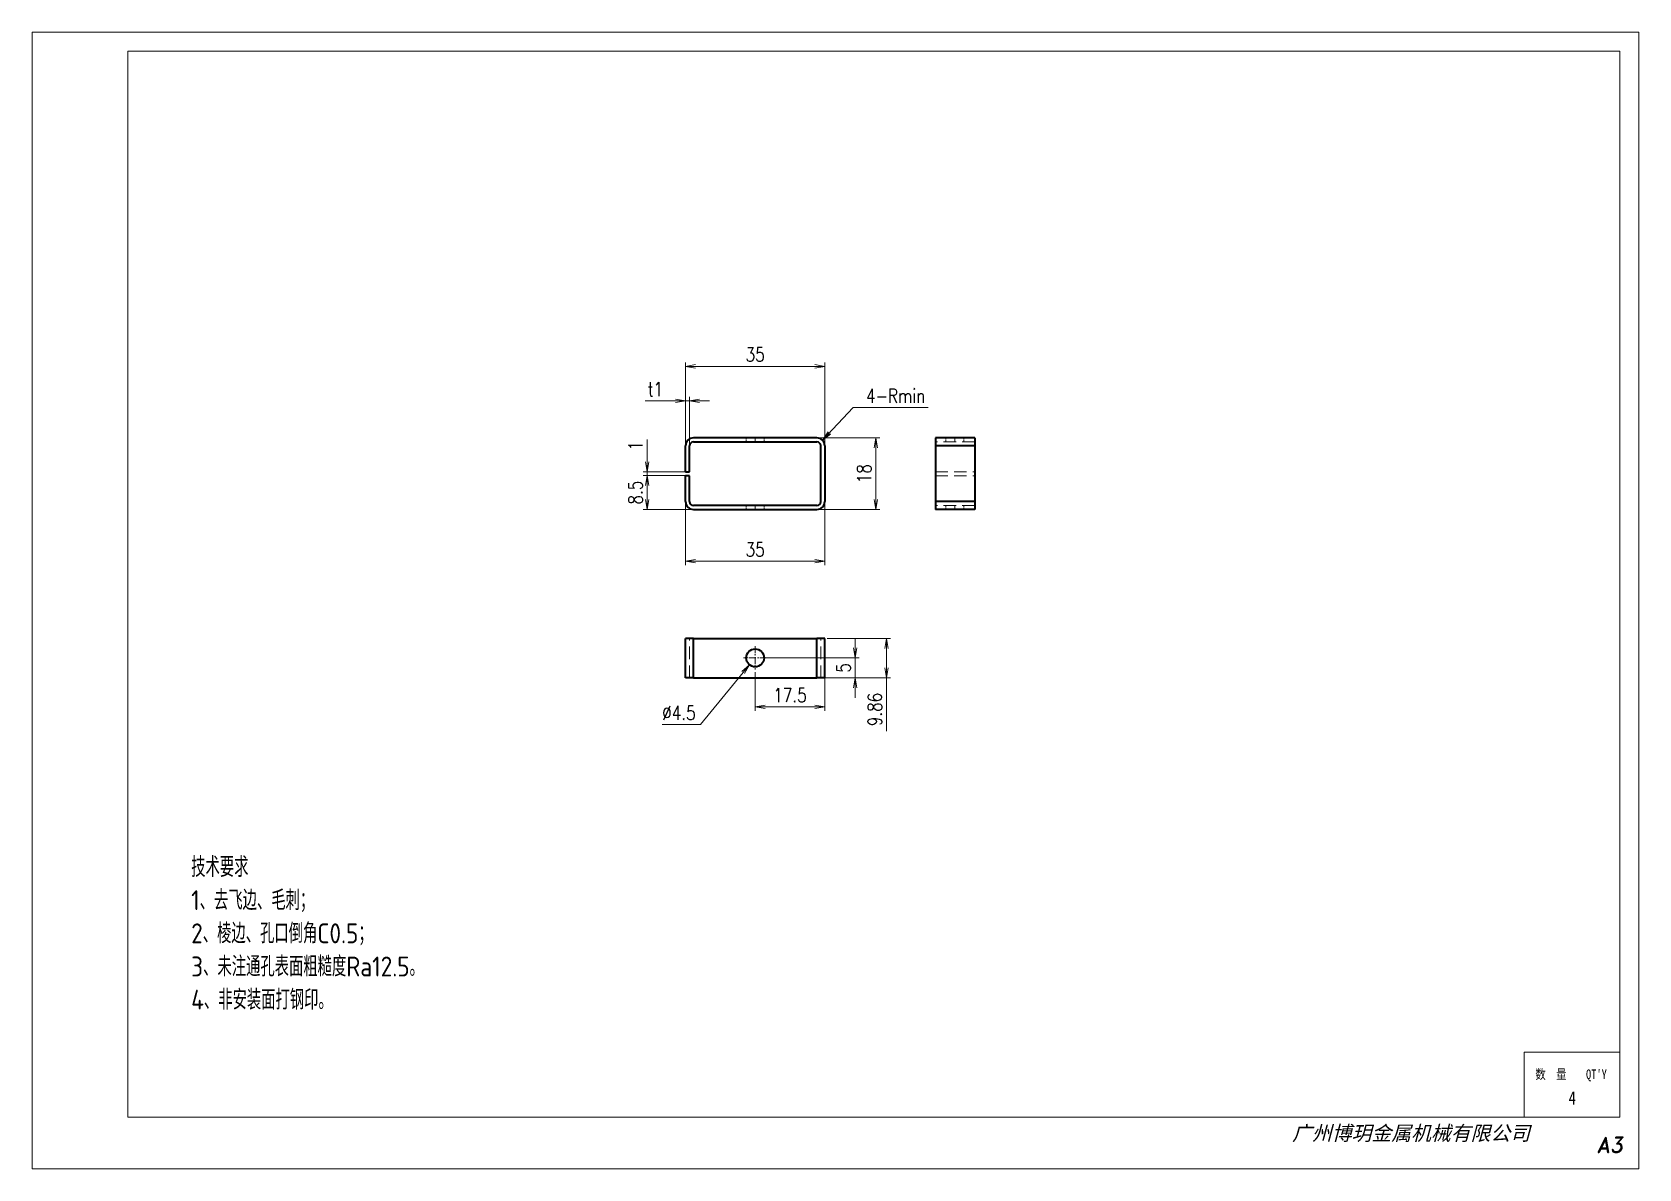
# Model space of a CAD drawing. Header units: millimetres. Extents: x 947 to 8432, y 980 to 2342.
# Drawn here: x 2050 to 2454.1, y 1550 to 1835.7 of the extents above; entities that cross this region are included whole.
import ezdxf
from ezdxf.enums import TextEntityAlignment as Align

# ---------------------------------------------------------------- set-up
doc = ezdxf.new("R2010")
doc.units = ezdxf.units.MM
for name, pattern in [('AM_ISO02W050x2', [3.75, 3, -0.75]), ('AM_ISO08W050x2', [9, 6, -0.75, 1.5, -0.75]), ('DASHDOT', [18.5, 12, -3, 0.5, -3]), ('DASHED', [19.05, 12.7, -6.35])]:
    doc.linetypes.add(name, pattern=pattern)
for name, color, linetype, lineweight in [('中心线', 2, 'AM_ISO08W050x2', 18), ('图框BY', 7, 'Continuous', 0), ('标注线', 3, 'Continuous', 18), ('粗实线', 7, 'Continuous', 35), ('虚线', 1, 'AM_ISO02W050x2', 18)]:
    doc.layers.add(name, color=color, linetype=linetype, lineweight=lineweight)
doc.styles.add('DIM', font='romans.shx', dxfattribs={"width": 0.8, "bigfont": 'bigfont.shx'})
doc.styles.add('STYLE1', font='')
doc.styles.add('国标', font='simfang.ttf', dxfattribs={"width": 0.8})
doc.styles.add('机械长仿宋', font='gbenor.shx', dxfattribs={"height": 1, "bigfont": 'gbcbig.shx'})
doc.styles.add('标题字', font='romand.shx', dxfattribs={"oblique": 10, "bigfont": 'bigfont.shx'})
doc.styles.get('STYLE1').set_extended_font_data('SimSun')
doc.dimstyles.new('XR 1-1', dxfattribs={"dimtxt": 3.5, "dimasz": 2.5, "dimexe": 1, "dimexo": 0.625, "dimgap": 1.2, "dimtad": 1, "dimtoh": 1, "dimdsep": 46, "dimtxsty": 'DIM', "dimblk": 'OPEN', "dimcen": 0, "dimclrd": 8, "dimclre": 8, "dimclrt": 2, "dimazin": 2, "dimtfac": 0.5, "dimtmove": 0, "dimatfit": 3, "dimldrblk": 'OPEN', "dimfxl": 1, "dimtolj": 2, "dimlwd": 18, "dimlwe": 18, "dimarcsym": 0})
doc.dimstyles.new('XR 1-1$0', dxfattribs={"dimtxt": 3.5, "dimasz": 2.5, "dimexe": 1, "dimexo": 0.625, "dimgap": 1.2, "dimtad": 1, "dimzin": 9, "dimdsep": 46, "dimtxsty": 'DIM', "dimblk": 'OPEN', "dimcen": 0, "dimclrd": 8, "dimclre": 8, "dimclrt": 2, "dimazin": 2, "dimtfac": 0.5, "dimtmove": 0, "dimatfit": 3, "dimldrblk": 'OPEN', "dimfxl": 1, "dimtolj": 2, "dimlwd": 18, "dimlwe": 18, "dimarcsym": 0})
doc.dimstyles.new('XR 1-1$3', dxfattribs={"dimtxt": 3.5, "dimasz": 2.5, "dimexe": 1, "dimexo": 0.625, "dimgap": 1.2, "dimtad": 1, "dimtoh": 1, "dimdsep": 46, "dimtxsty": 'DIM', "dimblk": 'OPEN', "dimcen": 0, "dimclrd": 8, "dimclre": 8, "dimclrt": 2, "dimazin": 2, "dimtfac": 0.5, "dimtofl": 0, "dimtmove": 0, "dimatfit": 3, "dimldrblk": 'OPEN', "dimfxl": 1, "dimtolj": 2, "dimlwd": 18, "dimlwe": 18, "dimarcsym": 0})

msp = doc.modelspace()

# ---------------------------------------------------------------- texts
at = {"layer": '图框BY', "style": '国标', "width": 0.8}
for s, p in [('数  量', (2428.01, 1572.577)), ("QT'Y ", (2440.76, 1572.577))]:
    msp.add_text(s, height=2.4051, dxfattribs=at).set_placement(p)
msp.add_text('4', height=3.367, dxfattribs=at).set_placement((2437.318, 1566.163), align=Align.CENTER)
at = {"layer": '图框BY', "lineweight": -3, "style": 'STYLE1', "oblique": 15}
msp.add_text('广州博玥金属机械有限公司', height=3.6557, dxfattribs=at).set_placement((2366.861, 1557.147))
at = {"layer": '图框BY', "style": '标题字', "oblique": 10}
msp.add_text('A3', height=3.8481, dxfattribs=at).set_placement((2446.755, 1556.025), align=Align.MIDDLE)
at = {"layer": '标注线', "color": 2, "insert": (2259.698, 1742.536), "char_height": 3.5, "attachment_point": 7, "style": 'DIM'}
msp.add_mtext('\\A2;4-Rmin', dxfattribs=at)
at = {"layer": '粗实线', "color": 2, "insert": (2090, 1590), "char_height": 5, "width": 114.82461, "attachment_point": 7, "style": '机械长仿宋'}
msp.add_mtext('\\A2;技术要求\\P1、去飞边、毛刺；\\P2、棱边、孔口倒角C0.5；\\P3、未注通孔表面粗糙度Ra12.5。\\P4、非安装面打钢印。', dxfattribs=at)

# ---------------------------------------------------------------- blocks, each defined once
blk = doc.blocks.new('_Open')
at = {"color": 0, "linetype": 'ByBlock', "lineweight": -2}
for p, q in [((-1, 0.17), (0, 0)), ((-1, -0.17), (0, 0)), ((0, 0), (-1, 0))]:
    blk.add_line(p, q, dxfattribs=at)
blk = doc.blocks.new('*D112')
at = {"layer": '标注线', "color": 8, "lineweight": 18, "transparency": 16777216}
for p, q in [((2214.32, 1731.41), (2214.32, 1752.72)), ((2246.82, 1751.72), (2216.82, 1751.72)), ((2249.32, 1730.8), (2249.32, 1752.72))]:
    blk.add_line(p, q, dxfattribs=at)
at = {"layer": '标注线', "color": 8, "lineweight": 18, "transparency": 16777216, "xscale": 2.5, "yscale": 2.5, "zscale": 2.5, "rotation": 180}
blk.add_blockref('_Open', (2214.32, 1751.72), dxfattribs=at)
at = {"layer": '标注线', "color": 8, "lineweight": 18, "transparency": 16777216, "xscale": 2.5, "yscale": 2.5, "zscale": 2.5}
blk.add_blockref('_Open', (2249.32, 1751.72), dxfattribs=at)
at = {"layer": '标注线', "color": 2, "transparency": 16777216, "insert": (2231.82, 1754.67), "char_height": 3.5, "attachment_point": 5, "style": 'DIM'}
blk.add_mtext('\\A2;35', dxfattribs=at)
blk = doc.blocks.new('*D113')
at = {"layer": '标注线', "color": 8, "lineweight": 18, "transparency": 16777216}
for p, q in [((2247.95, 1733.74), (2263.17, 1733.74)), ((2262.17, 1731.24), (2262.17, 1718.24)), ((2247.3, 1715.74), (2263.17, 1715.74))]:
    blk.add_line(p, q, dxfattribs=at)
at = {"layer": '标注线', "color": 8, "lineweight": 18, "transparency": 16777216, "xscale": 2.5, "yscale": 2.5, "zscale": 2.5}
for p, rotation in [((2262.17, 1733.74), 90), ((2262.17, 1715.74), 270)]:
    blk.add_blockref('_Open', p, dxfattribs=dict(at, rotation=rotation))
at = {"layer": '标注线', "color": 2, "transparency": 16777216, "insert": (2259.22, 1724.74), "char_height": 3.5, "attachment_point": 5, "rotation": 90, "style": 'DIM'}
blk.add_mtext('\\A2;18', dxfattribs=at)
blk = doc.blocks.new('*D114')
at = {"layer": '标注线', "color": 8, "lineweight": 18, "transparency": 16777216}
for p, q in [((2249.32, 1717.98), (2249.32, 1701.74)), ((2214.32, 1717.11), (2214.32, 1701.74)), ((2246.82, 1702.74), (2216.82, 1702.74))]:
    blk.add_line(p, q, dxfattribs=at)
at = {"layer": '标注线', "color": 8, "lineweight": 18, "transparency": 16777216, "xscale": 2.5, "yscale": 2.5, "zscale": 2.5, "rotation": 180}
blk.add_blockref('_Open', (2214.32, 1702.74), dxfattribs=at)
at = {"layer": '标注线', "color": 8, "lineweight": 18, "transparency": 16777216, "xscale": 2.5, "yscale": 2.5, "zscale": 2.5}
blk.add_blockref('_Open', (2249.32, 1702.74), dxfattribs=at)
at = {"layer": '标注线', "color": 2, "transparency": 16777216, "insert": (2231.82, 1705.69), "char_height": 3.5, "attachment_point": 5, "style": 'DIM'}
blk.add_mtext('\\A2;35', dxfattribs=at)
blk = doc.blocks.new('*D115')
at = {"layer": '标注线', "color": 8, "lineweight": 18, "transparency": 16777216}
for p, q in [((2213.7, 1724.24), (2203.7, 1724.24)), ((2204.7, 1721.74), (2204.7, 1718.24)), ((2216.16, 1715.74), (2203.7, 1715.74))]:
    blk.add_line(p, q, dxfattribs=at)
at = {"layer": '标注线', "color": 8, "lineweight": 18, "transparency": 16777216, "xscale": 2.5, "yscale": 2.5, "zscale": 2.5}
for p, rotation in [((2204.7, 1724.24), 90), ((2204.7, 1715.74), 270)]:
    blk.add_blockref('_Open', p, dxfattribs=dict(at, rotation=rotation))
at = {"layer": '标注线', "color": 2, "transparency": 16777216, "insert": (2201.75, 1719.99), "char_height": 3.5, "attachment_point": 5, "rotation": 90, "style": 'DIM'}
blk.add_mtext('\\A2;8.5', dxfattribs=at)
blk = doc.blocks.new('*D116')
at = {"layer": '标注线', "color": 8, "lineweight": 18, "transparency": 16777216}
for p, q in [((2204.7, 1727.74), (2204.7, 1733.3)), ((2214.2, 1725.24), (2203.7, 1725.24)), ((2214.2, 1724.24), (2203.7, 1724.24)), ((2204.7, 1724.24), (2204.7, 1725.24)), ((2204.7, 1721.74), (2204.7, 1719.24))]:
    blk.add_line(p, q, dxfattribs=at)
at = {"layer": '标注线', "color": 8, "lineweight": 18, "transparency": 16777216, "xscale": 2.5, "yscale": 2.5, "zscale": 2.5}
for p, rotation in [((2204.7, 1725.24), 270), ((2204.7, 1724.24), 90)]:
    blk.add_blockref('_Open', p, dxfattribs=dict(at, rotation=rotation))
at = {"layer": '标注线', "color": 2, "transparency": 16777216, "insert": (2201.75, 1731.77), "char_height": 3.5, "attachment_point": 5, "rotation": 90, "style": 'DIM'}
blk.add_mtext('\\A2;1', dxfattribs=at)
blk = doc.blocks.new('*D117')
at = {"layer": '标注线', "color": 8, "lineweight": 18, "transparency": 16777216}
for p, q in [((2249.95, 1683.29), (2265.86, 1683.29)), ((2264.86, 1680.79), (2264.86, 1675.93)), ((2249.95, 1673.43), (2265.86, 1673.43)), ((2264.86, 1673.43), (2264.86, 1660))]:
    blk.add_line(p, q, dxfattribs=at)
at = {"layer": '标注线', "color": 8, "lineweight": 18, "transparency": 16777216, "xscale": 2.5, "yscale": 2.5, "zscale": 2.5}
for p, rotation in [((2264.86, 1683.29), 90), ((2264.86, 1673.43), 270)]:
    blk.add_blockref('_Open', p, dxfattribs=dict(at, rotation=rotation))
at = {"layer": '标注线', "color": 2, "transparency": 16777216, "insert": (2261.91, 1665.47), "char_height": 3.5, "attachment_point": 5, "rotation": 90, "style": 'DIM'}
blk.add_mtext('\\A2;9.86', dxfattribs=at)
blk = doc.blocks.new('*D118')
at = {"layer": '标注线', "color": 8, "lineweight": 18, "transparency": 16777216}
for p, q in [((2218.05, 1661.66), (2228.81, 1674.76)), ((2208.45, 1661.66), (2218.05, 1661.66))]:
    blk.add_line(p, q, dxfattribs=at)
at = {"layer": '标注线', "color": 8, "lineweight": 18, "transparency": 16777216, "xscale": 2.5, "yscale": 2.5, "zscale": 2.5, "rotation": 50.59022832287214}
blk.add_blockref('_Open', (2230.4, 1676.69), dxfattribs=at)
at = {"layer": '标注线', "color": 2, "transparency": 16777216, "insert": (2212.65, 1664.61), "char_height": 3.5, "attachment_point": 5, "style": 'DIM'}
blk.add_mtext('\\A2;∅4.5', dxfattribs=at)
blk = doc.blocks.new('*D119')
at = {"layer": '标注线', "color": 8, "lineweight": 18, "transparency": 16777216}
for p, q in [((2257, 1680.93), (2257, 1683.43)), ((2234.7, 1678.43), (2258, 1678.43)), ((2257, 1678.43), (2257, 1673.43)), ((2241.4, 1673.43), (2258, 1673.43)), ((2257, 1670.93), (2257, 1668.43))]:
    blk.add_line(p, q, dxfattribs=at)
at = {"layer": '标注线', "color": 8, "lineweight": 18, "transparency": 16777216, "xscale": 2.5, "yscale": 2.5, "zscale": 2.5}
for p, rotation in [((2257, 1678.43), 270), ((2257, 1673.43), 90)]:
    blk.add_blockref('_Open', p, dxfattribs=dict(at, rotation=rotation))
at = {"layer": '标注线', "color": 2, "transparency": 16777216, "insert": (2254.05, 1675.93), "char_height": 3.5, "attachment_point": 5, "rotation": 90, "style": 'DIM'}
blk.add_mtext('\\A2;5', dxfattribs=at)
blk = doc.blocks.new('*D120')
at = {"layer": '标注线', "color": 8, "lineweight": 18, "transparency": 16777216}
for p, q in [((2231.82, 1674.88), (2231.82, 1665.11)), ((2249.32, 1674.88), (2249.32, 1665.11)), ((2234.32, 1666.11), (2246.82, 1666.11))]:
    blk.add_line(p, q, dxfattribs=at)
at = {"layer": '标注线', "color": 8, "lineweight": 18, "transparency": 16777216, "xscale": 2.5, "yscale": 2.5, "zscale": 2.5, "rotation": 180}
blk.add_blockref('_Open', (2231.82, 1666.11), dxfattribs=at)
at = {"layer": '标注线', "color": 8, "lineweight": 18, "transparency": 16777216, "xscale": 2.5, "yscale": 2.5, "zscale": 2.5}
blk.add_blockref('_Open', (2249.32, 1666.11), dxfattribs=at)
at = {"layer": '标注线', "color": 2, "transparency": 16777216, "insert": (2240.57, 1669.06), "char_height": 3.5, "attachment_point": 5, "style": 'DIM'}
blk.add_mtext('\\A2;17.5', dxfattribs=at)
blk = doc.blocks.new('*D121')
at = {"layer": '标注线', "color": 8, "lineweight": 18, "transparency": 16777216}
for p, q in [((2211.82, 1743.06), (2204.12, 1743.06)), ((2214.32, 1725.86), (2214.32, 1744.06)), ((2215.32, 1743.06), (2214.32, 1743.06)), ((2215.32, 1726.42), (2215.32, 1744.06)), ((2217.82, 1743.06), (2220.32, 1743.06))]:
    blk.add_line(p, q, dxfattribs=at)
at = {"layer": '标注线', "color": 8, "lineweight": 18, "transparency": 16777216, "xscale": 2.5, "yscale": 2.5, "zscale": 2.5}
blk.add_blockref('_Open', (2214.32, 1743.06), dxfattribs=at)
at = {"layer": '标注线', "color": 8, "lineweight": 18, "transparency": 16777216, "xscale": 2.5, "yscale": 2.5, "zscale": 2.5, "rotation": 180}
blk.add_blockref('_Open', (2215.32, 1743.06), dxfattribs=at)
at = {"layer": '标注线', "color": 2, "transparency": 16777216, "insert": (2206.72, 1746.01), "char_height": 3.5, "attachment_point": 5, "style": 'DIM'}
blk.add_mtext('\\A2;{\\Fromans,bigfont|c134;t}1', dxfattribs=at)

# ---------------------------------------------------------------- dimensions: what is measured, and where the dimension line sits
at = {"layer": '标注线'}
for base, p1, p2, picture, middle in [((2214.325, 1751.718), (2249.325, 1730.176), (2214.325, 1730.788), '*D112', (2231.825, 1754.668)), ((2214.325, 1702.745), (2249.325, 1718.606), (2214.325, 1717.736), '*D114', (2231.825, 1705.695)), ((2249.325, 1666.106), (2231.825, 1675.508), (2249.325, 1675.508), '*D120', (2240.575, 1669.056))]:
    dim = msp.add_linear_dim(base=base, p1=p1, p2=p2, dimstyle='XR 1-1$0', dxfattribs=at)
    dim.commit()
    dim.dimension.update_dxf_attribs({"geometry": picture, "text_midpoint": middle})
dim = msp.add_linear_dim(base=(2214.325, 1743.055), p1=(2215.325, 1725.796), p2=(2214.325, 1725.236), text='{\\Fromans,bigfont|c134;t}<>', dimstyle='XR 1-1$0', dxfattribs=at)
dim.commit()
dim.dimension.update_dxf_attribs({"geometry": '*D121', "text_midpoint": (2206.725, 1746.005)})
for base, p1, p2, picture, middle in [((2262.173, 1715.736), (2247.325, 1733.736), (2246.678, 1715.736), '*D113', (2259.223, 1724.736)), ((2204.7, 1725.236), (2214.825, 1724.236), (2214.825, 1725.236), '*D116', (2201.75, 1731.769)), ((2204.7, 1715.736), (2214.325, 1724.236), (2216.789, 1715.736), '*D115', (2201.75, 1719.986)), ((2257.005, 1673.433), (2234.075, 1678.433), (2240.773, 1673.433), '*D119', (2254.055, 1675.933)), ((2264.859, 1673.433), (2249.325, 1683.293), (2249.325, 1673.433), '*D117', (2261.909, 1665.467))]:
    dim = msp.add_linear_dim(base=base, p1=p1, p2=p2, angle=90, dimstyle='XR 1-1$0', dxfattribs=at)
    dim.commit()
    dim.dimension.update_dxf_attribs({"geometry": picture, "text_midpoint": middle})
dim = msp.add_diameter_dim_2p(p1=(2233.253, 1680.172), p2=(2230.396, 1676.695), dimstyle='XR 1-1$3', dxfattribs=at)
dim.commit()
dim.dimension.update_dxf_attribs({"geometry": '*D118', "text_midpoint": (2212.646, 1661.665), "dimtype": 163})

# ---------------------------------------------------------------- linework, layer by layer
at = {"layer": '中心线', "linetype": 'DASHDOT', "ltscale": 0.030015}
for p, q in [((2231.825, 1733.836), (2231.825, 1732.635)), ((2282.039, 1733.836), (2282.039, 1732.635)), ((2231.825, 1716.836), (2231.825, 1715.635)), ((2282.039, 1716.836), (2282.039, 1715.635))]:
    msp.add_line(p, q, dxfattribs=at)
at = {"layer": '中心线', "linetype": 'DASHDOT', "ltscale": 0.14625}
for p, q in [((2231.825, 1681.358), (2231.825, 1675.508)), ((2234.75, 1678.433), (2228.9, 1678.433))]:
    msp.add_line(p, q, dxfattribs=at)
at = {"layer": '图框BY'}
msp.add_lwpolyline([(2454.051, 1835.722), (2050, 1835.722), (2050, 1550), (2454.051, 1550)], close=True, dxfattribs=at)
for points in [[(2074.051, 1830.911), (2074.051, 1562.987), (2449.241, 1562.987), (2449.241, 1830.911), (2074.051, 1830.911)], [(2425.19, 1562.987), (2425.19, 1579.342), (2449.241, 1579.342)]]:
    msp.add_lwpolyline(points, dxfattribs=at)
at = {"layer": '粗实线', "lineweight": 35}
for p, q in [((2247.325, 1733.736), (2216.325, 1733.736)), ((2216.325, 1732.736), (2247.325, 1732.736)), ((2247.325, 1716.736), (2216.325, 1716.736)), ((2216.325, 1715.736), (2247.325, 1715.736)), ((2216.325, 1683.293), (2247.325, 1683.293)), ((2216.325, 1673.433), (2247.325, 1673.433))]:
    msp.add_line(p, q, dxfattribs=at)
at = {"layer": '粗实线', "lineweight": 35, "ltscale": 0.2465}
for p, q in [((2287.039, 1733.736), (2277.179, 1733.736)), ((2287.039, 1731.736), (2277.179, 1731.736)), ((2287.039, 1717.736), (2277.179, 1717.736)), ((2287.039, 1715.736), (2277.179, 1715.736)), ((2214.325, 1673.433), (2214.325, 1683.293)), ((2216.325, 1673.433), (2216.325, 1683.293)), ((2247.325, 1673.433), (2247.325, 1683.293)), ((2249.325, 1673.433), (2249.325, 1683.293))]:
    msp.add_line(p, q, dxfattribs=at)
at = {"layer": '粗实线', "lineweight": 35, "ltscale": 0.05}
for p, q in [((2277.179, 1733.736), (2277.179, 1731.736)), ((2287.039, 1733.736), (2287.039, 1731.736)), ((2277.179, 1717.736), (2277.179, 1715.736)), ((2287.039, 1717.736), (2287.039, 1715.736)), ((2216.325, 1683.293), (2214.325, 1683.293)), ((2249.325, 1683.293), (2247.325, 1683.293)), ((2216.325, 1673.433), (2214.325, 1673.433)), ((2249.325, 1673.433), (2247.325, 1673.433))]:
    msp.add_line(p, q, dxfattribs=at)
at = {"layer": '粗实线', "lineweight": 35, "ltscale": 0.1625}
for p, q in [((2214.325, 1725.236), (2214.325, 1731.736)), ((2215.325, 1725.236), (2215.325, 1731.736)), ((2214.325, 1717.736), (2214.325, 1724.236)), ((2215.325, 1717.736), (2215.325, 1724.236))]:
    msp.add_line(p, q, dxfattribs=at)
at = {"layer": '粗实线', "lineweight": 35, "ltscale": 0.35}
for p, q in [((2248.325, 1717.736), (2248.325, 1731.736)), ((2249.325, 1731.736), (2249.325, 1717.736)), ((2277.179, 1731.736), (2277.179, 1717.736)), ((2287.039, 1731.736), (2287.039, 1717.736))]:
    msp.add_line(p, q, dxfattribs=at)
at = {"layer": '粗实线', "lineweight": 35, "ltscale": 0.025}
for p, q in [((2214.325, 1725.236), (2215.325, 1725.236)), ((2215.325, 1724.236), (2214.325, 1724.236))]:
    msp.add_line(p, q, dxfattribs=at)
at = {"layer": '粗实线', "lineweight": 35}
msp.add_circle((2231.825, 1678.433), 2.25, dxfattribs=at)
for centre, radius, start, end in [((2216.325, 1731.736), 2, 90, 180), ((2247.325, 1731.736), 2, 0, 90), ((2216.325, 1731.736), 1, 90, 180), ((2247.325, 1731.736), 1, 0, 90), ((2216.325, 1717.736), 2, 180, 270), ((2216.325, 1717.736), 1, 180, 270), ((2247.325, 1717.736), 1, 270, 0), ((2247.325, 1717.736), 2, 270, 0)]:
    msp.add_arc(centre, radius, start, end, dxfattribs=at)
at = {"layer": '虚线', "linetype": 'DASHED', "ltscale": 0.025}
for p, q in [((2229.575, 1733.736), (2229.575, 1732.736)), ((2234.075, 1733.736), (2234.075, 1732.736)), ((2279.789, 1733.736), (2279.789, 1732.736)), ((2284.289, 1733.736), (2284.289, 1732.736)), ((2229.575, 1716.736), (2229.575, 1715.736)), ((2234.075, 1716.736), (2234.075, 1715.736)), ((2279.789, 1716.736), (2279.789, 1715.736)), ((2284.289, 1716.736), (2284.289, 1715.736))]:
    msp.add_line(p, q, dxfattribs=at)
at = {"layer": '虚线', "linetype": 'DASHED', "ltscale": 0.2465}
for p, q in [((2287.039, 1732.736), (2277.179, 1732.736)), ((2287.039, 1731.736), (2277.179, 1731.736)), ((2287.039, 1731.736), (2277.179, 1731.736)), ((2287.039, 1731.736), (2277.179, 1731.736)), ((2277.179, 1725.236), (2287.039, 1725.236)), ((2277.179, 1724.236), (2287.039, 1724.236)), ((2287.039, 1717.736), (2277.179, 1717.736)), ((2287.039, 1717.736), (2277.179, 1717.736)), ((2287.039, 1717.736), (2277.179, 1717.736)), ((2287.039, 1716.736), (2277.179, 1716.736)), ((2215.325, 1673.433), (2215.325, 1683.293)), ((2216.325, 1673.433), (2216.325, 1683.293)), ((2216.325, 1673.433), (2216.325, 1683.293)), ((2216.325, 1673.433), (2216.325, 1683.293)), ((2247.325, 1673.433), (2247.325, 1683.293)), ((2247.325, 1673.433), (2247.325, 1683.293)), ((2247.325, 1673.433), (2247.325, 1683.293)), ((2248.325, 1673.433), (2248.325, 1683.293))]:
    msp.add_line(p, q, dxfattribs=at)

msp.set_redraw_order([(e.dxf.handle, doc.entitydb.next_handle()) for e in msp.query("TEXT MTEXT ATTDEF DIMENSION ARC_DIMENSION")])  # texts and dimensions are drawn at this point

# ---------------------------------------------------------------- leaders
at = {"layer": '标注线', "annotation_type": 0, "has_hookline": 1, "hookline_direction": 0, "text_width": 15.6}
msp.add_leader([(2248.756, 1733.133), (2256.459, 1741.336), (2258.498, 1741.336)], dimstyle='XR 1-1', dxfattribs=at)

doc.saveas('drawing.dxf')
